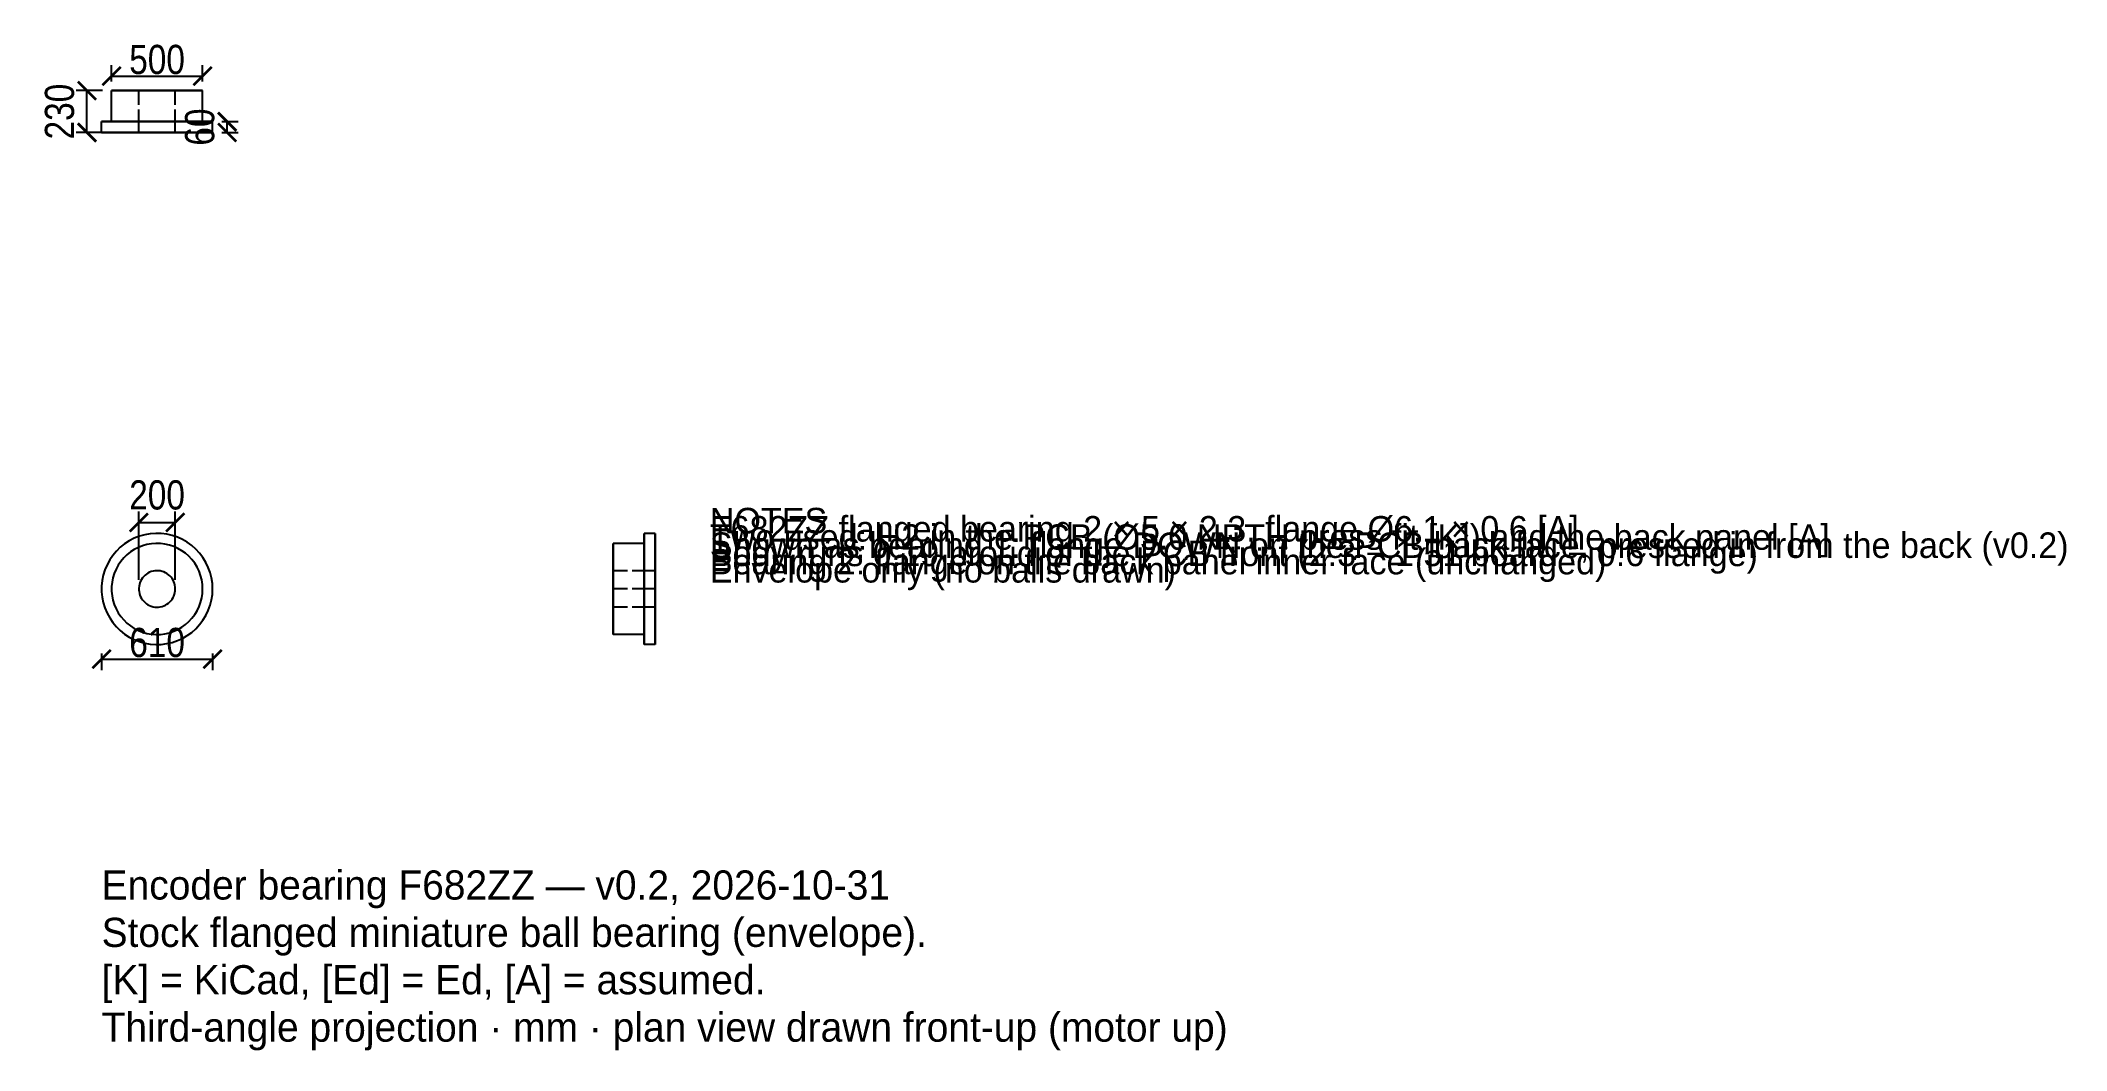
# Model space of a CAD drawing. Header units: millimetres. Extents: x -6 to 105, y -25 to 30.
import ezdxf

# ---------------------------------------------------------------- set-up
doc = ezdxf.new("R2010")
doc.units = ezdxf.units.MM
doc.linetypes.add('DASHED', pattern=[1.524, 1.27, -0.254])
for name, color, linetype in [('DIMS', 3, 'CONTINUOUS'), ('HIDDEN', 8, 'DASHED'), ('TEXT', 7, 'CONTINUOUS'), ('VISIBLE', 7, 'CONTINUOUS')]:
    doc.layers.add(name, color=color, linetype=linetype)
doc.styles.add('OpenSansCondensed-Light', font='OpenSansCondensed-Light.ttf')
doc.dimstyles.new('EZDXF', dxfattribs={"dimtxt": 0.25, "dimasz": 0.175, "dimexe": 0.375, "dimexo": 0.125, "dimgap": 0.1, "dimtad": 1, "dimlfac": 100, "dimzin": 12, "dimdsep": 46, "dimtxsty": 'OpenSansCondensed-Light', "dimblk": 'ARCHTICK', "dimcen": 2.5, "dimazin": 3, "dimtfac": 0.5, "dimtmove": 2, "dimatfit": 3})

msp = doc.modelspace()

# ---------------------------------------------------------------- texts
at = {"layer": 'TEXT'}
for s, height, p in [('NOTES', 1.4, (30.35, 3.05)), ('Two used: H2 in the PCB (Ø5.0 NPTH press fit [K]) and the back panel [A]', 1.4, (30.35, 2.15)), ('F682ZZ flanged bearing 2 × 5 × 2.3, flange Ø6.1 × 0.6 [A]', 1.4, (30.35, 2.6)), ('Shown as bearing 1: flange DOWN on the PCB back face, pressed in from the back (v0.2)', 1.4, (30.35, 1.7)), ('Body runs 0.19 proud of the PCB front (2.3 − 1.51 board − 0.6 flange)', 1.4, (30.35, 1.25)), ('Bearing 2: flange on the back panel inner face (unchanged)', 1.4, (30.35, 0.8)), ('Envelope only (no balls drawn)', 1.4, (30.35, 0.35)), ('Encoder bearing F682ZZ — v0.2, 2026-10-31', 1.6, (-3.04621, -17.04905)), ('Stock flanged miniature ball bearing (envelope).', 1.6, (-3.04621, -19.64905)), ('[K] = KiCad, [Ed] = Ed, [A] = assumed.', 1.6, (-3.04621, -22.24905)), ('Third-angle projection · mm · plan view drawn front-up (motor up)', 1.6, (-3.04621, -24.84905))]:
    msp.add_text(s, height=height, dxfattribs=at).set_placement(p)

# ---------------------------------------------------------------- blocks, each defined once
blk = doc.blocks.new('_ARCHTICK')
at = {"color": 0, "linetype": 'BYBLOCK', "const_width": 0.15}
blk.add_lwpolyline([(-0.5, -0.5), (0.5, 0.5)], dxfattribs=at)

# ---------------------------------------------------------------- dimensions: what is measured, and where the dimension line sits
at = {"layer": 'DIMS'}
for base, p1, p2 in [((-2.5, 28.14905), (-2.5, 27.34905), (2.5, 27.34905)), ((-1, 3.65), (-1, 0), (1, 0)), ((-3.05, -3.85), (-3.05, -3.05), (3.05, -3.05))]:
    msp.add_linear_dim(base=base, p1=p1, p2=p2, dimstyle='EZDXF', override={"dimtxt": 1.6, "dimasz": 1, "dimexe": 0.6, "dimexo": 0.5, "dimdec": 2}, dxfattribs=at).render()
for base, p1, p2 in [((-3.85, 25.04905), (-2.5, 25.04905), (-2.5, 27.34905)), ((3.85, 25.04905), (3.05, 25.04905), (3.05, 25.64905))]:
    msp.add_linear_dim(base=base, p1=p1, p2=p2, angle=90, dimstyle='EZDXF', override={"dimtxt": 1.6, "dimasz": 1, "dimexe": 0.6, "dimexo": 0.5, "dimdec": 2}, dxfattribs=at).render()

# ---------------------------------------------------------------- linework, layer by layer
at = {"layer": 'HIDDEN'}
for points in [[(-2.5, 27.34905), (-2.42063, 27.34905), (-2.34127, 27.34905), (-2.2619, 27.34905), (-2.18254, 27.34905), (-2.10317, 27.34905), (-2.02381, 27.34905), (-1.94444, 27.34905), (-1.86508, 27.34905), (-1.78571, 27.34905), (-1.70635, 27.34905), (-1.62698, 27.34905), (-1.54762, 27.34905), (-1.46825, 27.34905), (-1.38889, 27.34905), (-1.30952, 27.34905), (-1.23016, 27.34905), (-1.15079, 27.34905), (-1.07143, 27.34905), (-0.99206, 27.34905), (-0.9127, 27.34905), (-0.83333, 27.34905), (-0.75397, 27.34905), (-0.6746, 27.34905), (-0.59524, 27.34905), (-0.51587, 27.34905), (-0.43651, 27.34905), (-0.35714, 27.34905), (-0.27778, 27.34905), (-0.19841, 27.34905), (-0.11905, 27.34905), (-0.03968, 27.34905), (0.03968, 27.34905), (0.11905, 27.34905), (0.19841, 27.34905), (0.27778, 27.34905), (0.35714, 27.34905), (0.43651, 27.34905), (0.51587, 27.34905), (0.59524, 27.34905), (0.6746, 27.34905), (0.75397, 27.34905), (0.83333, 27.34905), (0.9127, 27.34905), (0.99206, 27.34905), (1.07143, 27.34905), (1.15079, 27.34905), (1.23016, 27.34905), (1.30952, 27.34905), (1.38889, 27.34905), (1.46825, 27.34905), (1.54762, 27.34905), (1.62698, 27.34905), (1.70635, 27.34905), (1.78571, 27.34905), (1.86508, 27.34905), (1.94444, 27.34905), (2.02381, 27.34905), (2.10317, 27.34905), (2.18254, 27.34905), (2.2619, 27.34905), (2.34127, 27.34905), (2.42063, 27.34905), (2.5, 27.34905)], [(1, 27.34905), (0.96825, 27.34905), (0.93651, 27.34905), (0.90476, 27.34905), (0.87302, 27.34905), (0.84127, 27.34905), (0.80952, 27.34905), (0.77778, 27.34905), (0.74603, 27.34905), (0.71429, 27.34905), (0.68254, 27.34905), (0.65079, 27.34905), (0.61905, 27.34905), (0.5873, 27.34905), (0.55556, 27.34905), (0.52381, 27.34905), (0.49206, 27.34905), (0.46032, 27.34905), (0.42857, 27.34905), (0.39683, 27.34905), (0.36508, 27.34905), (0.33333, 27.34905), (0.30159, 27.34905), (0.26984, 27.34905), (0.2381, 27.34905), (0.20635, 27.34905), (0.1746, 27.34905), (0.14286, 27.34905), (0.11111, 27.34905), (0.07937, 27.34905), (0.04762, 27.34905), (0.01587, 27.34905), (-0.01587, 27.34905), (-0.04762, 27.34905), (-0.07937, 27.34905), (-0.11111, 27.34905), (-0.14286, 27.34905), (-0.1746, 27.34905), (-0.20635, 27.34905), (-0.2381, 27.34905), (-0.26984, 27.34905), (-0.30159, 27.34905), (-0.33333, 27.34905), (-0.36508, 27.34905), (-0.39683, 27.34905), (-0.42857, 27.34905), (-0.46032, 27.34905), (-0.49206, 27.34905), (-0.52381, 27.34905), (-0.55556, 27.34905), (-0.5873, 27.34905), (-0.61905, 27.34905), (-0.65079, 27.34905), (-0.68254, 27.34905), (-0.71429, 27.34905), (-0.74603, 27.34905), (-0.77778, 27.34905), (-0.80952, 27.34905), (-0.84127, 27.34905), (-0.87302, 27.34905), (-0.90476, 27.34905), (-0.93651, 27.34905), (-0.96825, 27.34905), (-1, 27.34905)], [(-1, 27.34905), (-0.96825, 27.34905), (-0.93651, 27.34905), (-0.90476, 27.34905), (-0.87302, 27.34905), (-0.84127, 27.34905), (-0.80952, 27.34905), (-0.77778, 27.34905), (-0.74603, 27.34905), (-0.71429, 27.34905), (-0.68254, 27.34905), (-0.65079, 27.34905), (-0.61905, 27.34905), (-0.5873, 27.34905), (-0.55556, 27.34905), (-0.52381, 27.34905), (-0.49206, 27.34905), (-0.46032, 27.34905), (-0.42857, 27.34905), (-0.39683, 27.34905), (-0.36508, 27.34905), (-0.33333, 27.34905), (-0.30159, 27.34905), (-0.26984, 27.34905), (-0.2381, 27.34905), (-0.20635, 27.34905), (-0.1746, 27.34905), (-0.14286, 27.34905), (-0.11111, 27.34905), (-0.07937, 27.34905), (-0.04762, 27.34905), (-0.01587, 27.34905), (0.01587, 27.34905), (0.04762, 27.34905), (0.07937, 27.34905), (0.11111, 27.34905), (0.14286, 27.34905), (0.1746, 27.34905), (0.20635, 27.34905), (0.2381, 27.34905), (0.26984, 27.34905), (0.30159, 27.34905), (0.33333, 27.34905), (0.36508, 27.34905), (0.39683, 27.34905), (0.42857, 27.34905), (0.46032, 27.34905), (0.49206, 27.34905), (0.52381, 27.34905), (0.55556, 27.34905), (0.5873, 27.34905), (0.61905, 27.34905), (0.65079, 27.34905), (0.68254, 27.34905), (0.71429, 27.34905), (0.74603, 27.34905), (0.77778, 27.34905), (0.80952, 27.34905), (0.84127, 27.34905), (0.87302, 27.34905), (0.90476, 27.34905), (0.93651, 27.34905), (0.96825, 27.34905), (1, 27.34905)], [(-1, 25.04905), (-1, 27.34905)], [(1, 25.04905), (1, 27.34905)], [(-3.05, 25.64905), (-2.95317, 25.64905), (-2.85635, 25.64905), (-2.75952, 25.64905), (-2.6627, 25.64905), (-2.56587, 25.64905), (-2.46905, 25.64905), (-2.37222, 25.64905), (-2.2754, 25.64905), (-2.17857, 25.64905), (-2.08175, 25.64905), (-1.98492, 25.64905), (-1.8881, 25.64905), (-1.79127, 25.64905), (-1.69444, 25.64905), (-1.59762, 25.64905), (-1.50079, 25.64905), (-1.40397, 25.64905), (-1.30714, 25.64905), (-1.21032, 25.64905), (-1.11349, 25.64905), (-1.01667, 25.64905), (-0.91984, 25.64905), (-0.82302, 25.64905), (-0.72619, 25.64905), (-0.62937, 25.64905), (-0.53254, 25.64905), (-0.43571, 25.64905), (-0.33889, 25.64905), (-0.24206, 25.64905), (-0.14524, 25.64905), (-0.04841, 25.64905), (0.04841, 25.64905), (0.14524, 25.64905), (0.24206, 25.64905), (0.33889, 25.64905), (0.43571, 25.64905), (0.53254, 25.64905), (0.62937, 25.64905), (0.72619, 25.64905), (0.82302, 25.64905), (0.91984, 25.64905), (1.01667, 25.64905), (1.11349, 25.64905), (1.21032, 25.64905), (1.30714, 25.64905), (1.40397, 25.64905), (1.50079, 25.64905), (1.59762, 25.64905), (1.69444, 25.64905), (1.79127, 25.64905), (1.8881, 25.64905), (1.98492, 25.64905), (2.08175, 25.64905), (2.17857, 25.64905), (2.2754, 25.64905), (2.37222, 25.64905), (2.46905, 25.64905), (2.56587, 25.64905), (2.6627, 25.64905), (2.75952, 25.64905), (2.85635, 25.64905), (2.95317, 25.64905), (3.05, 25.64905)], [(2.5, 25.64905), (2.42063, 25.64905), (2.34127, 25.64905), (2.2619, 25.64905), (2.18254, 25.64905), (2.10317, 25.64905), (2.02381, 25.64905), (1.94444, 25.64905), (1.86508, 25.64905), (1.78571, 25.64905), (1.70635, 25.64905), (1.62698, 25.64905), (1.54762, 25.64905), (1.46825, 25.64905), (1.38889, 25.64905), (1.30952, 25.64905), (1.23016, 25.64905), (1.15079, 25.64905), (1.07143, 25.64905), (0.99206, 25.64905), (0.9127, 25.64905), (0.83333, 25.64905), (0.75397, 25.64905), (0.6746, 25.64905), (0.59524, 25.64905), (0.51587, 25.64905), (0.43651, 25.64905), (0.35714, 25.64905), (0.27778, 25.64905), (0.19841, 25.64905), (0.11905, 25.64905), (0.03968, 25.64905), (-0.03968, 25.64905), (-0.11905, 25.64905), (-0.19841, 25.64905), (-0.27778, 25.64905), (-0.35714, 25.64905), (-0.43651, 25.64905), (-0.51587, 25.64905), (-0.59524, 25.64905), (-0.6746, 25.64905), (-0.75397, 25.64905), (-0.83333, 25.64905), (-0.9127, 25.64905), (-0.99206, 25.64905), (-1.07143, 25.64905), (-1.15079, 25.64905), (-1.23016, 25.64905), (-1.30952, 25.64905), (-1.38889, 25.64905), (-1.46825, 25.64905), (-1.54762, 25.64905), (-1.62698, 25.64905), (-1.70635, 25.64905), (-1.78571, 25.64905), (-1.86508, 25.64905), (-1.94444, 25.64905), (-2.02381, 25.64905), (-2.10317, 25.64905), (-2.18254, 25.64905), (-2.2619, 25.64905), (-2.34127, 25.64905), (-2.42063, 25.64905), (-2.5, 25.64905)], [(-2.5, 25.64905), (-2.42063, 25.64905), (-2.34127, 25.64905), (-2.2619, 25.64905), (-2.18254, 25.64905), (-2.10317, 25.64905), (-2.02381, 25.64905), (-1.94444, 25.64905), (-1.86508, 25.64905), (-1.78571, 25.64905), (-1.70635, 25.64905), (-1.62698, 25.64905), (-1.54762, 25.64905), (-1.46825, 25.64905), (-1.38889, 25.64905), (-1.30952, 25.64905), (-1.23016, 25.64905), (-1.15079, 25.64905), (-1.07143, 25.64905), (-0.99206, 25.64905), (-0.9127, 25.64905), (-0.83333, 25.64905), (-0.75397, 25.64905), (-0.6746, 25.64905), (-0.59524, 25.64905), (-0.51587, 25.64905), (-0.43651, 25.64905), (-0.35714, 25.64905), (-0.27778, 25.64905), (-0.19841, 25.64905), (-0.11905, 25.64905), (-0.03968, 25.64905), (0.03968, 25.64905), (0.11905, 25.64905), (0.19841, 25.64905), (0.27778, 25.64905), (0.35714, 25.64905), (0.43651, 25.64905), (0.51587, 25.64905), (0.59524, 25.64905), (0.6746, 25.64905), (0.75397, 25.64905), (0.83333, 25.64905), (0.9127, 25.64905), (0.99206, 25.64905), (1.07143, 25.64905), (1.15079, 25.64905), (1.23016, 25.64905), (1.30952, 25.64905), (1.38889, 25.64905), (1.46825, 25.64905), (1.54762, 25.64905), (1.62698, 25.64905), (1.70635, 25.64905), (1.78571, 25.64905), (1.86508, 25.64905), (1.94444, 25.64905), (2.02381, 25.64905), (2.10317, 25.64905), (2.18254, 25.64905), (2.2619, 25.64905), (2.34127, 25.64905), (2.42063, 25.64905), (2.5, 25.64905)], [(-3.05, 25.04905), (-2.95317, 25.04905), (-2.85635, 25.04905), (-2.75952, 25.04905), (-2.6627, 25.04905), (-2.56587, 25.04905), (-2.46905, 25.04905), (-2.37222, 25.04905), (-2.2754, 25.04905), (-2.17857, 25.04905), (-2.08175, 25.04905), (-1.98492, 25.04905), (-1.8881, 25.04905), (-1.79127, 25.04905), (-1.69444, 25.04905), (-1.59762, 25.04905), (-1.50079, 25.04905), (-1.40397, 25.04905), (-1.30714, 25.04905), (-1.21032, 25.04905), (-1.11349, 25.04905), (-1.01667, 25.04905), (-0.91984, 25.04905), (-0.82302, 25.04905), (-0.72619, 25.04905), (-0.62937, 25.04905), (-0.53254, 25.04905), (-0.43571, 25.04905), (-0.33889, 25.04905), (-0.24206, 25.04905), (-0.14524, 25.04905), (-0.04841, 25.04905), (0.04841, 25.04905), (0.14524, 25.04905), (0.24206, 25.04905), (0.33889, 25.04905), (0.43571, 25.04905), (0.53254, 25.04905), (0.62937, 25.04905), (0.72619, 25.04905), (0.82302, 25.04905), (0.91984, 25.04905), (1.01667, 25.04905), (1.11349, 25.04905), (1.21032, 25.04905), (1.30714, 25.04905), (1.40397, 25.04905), (1.50079, 25.04905), (1.59762, 25.04905), (1.69444, 25.04905), (1.79127, 25.04905), (1.8881, 25.04905), (1.98492, 25.04905), (2.08175, 25.04905), (2.17857, 25.04905), (2.2754, 25.04905), (2.37222, 25.04905), (2.46905, 25.04905), (2.56587, 25.04905), (2.6627, 25.04905), (2.75952, 25.04905), (2.85635, 25.04905), (2.95317, 25.04905), (3.05, 25.04905)], [(1, 25.04905), (0.96825, 25.04905), (0.93651, 25.04905), (0.90476, 25.04905), (0.87302, 25.04905), (0.84127, 25.04905), (0.80952, 25.04905), (0.77778, 25.04905), (0.74603, 25.04905), (0.71429, 25.04905), (0.68254, 25.04905), (0.65079, 25.04905), (0.61905, 25.04905), (0.5873, 25.04905), (0.55556, 25.04905), (0.52381, 25.04905), (0.49206, 25.04905), (0.46032, 25.04905), (0.42857, 25.04905), (0.39683, 25.04905), (0.36508, 25.04905), (0.33333, 25.04905), (0.30159, 25.04905), (0.26984, 25.04905), (0.2381, 25.04905), (0.20635, 25.04905), (0.1746, 25.04905), (0.14286, 25.04905), (0.11111, 25.04905), (0.07937, 25.04905), (0.04762, 25.04905), (0.01587, 25.04905), (-0.01587, 25.04905), (-0.04762, 25.04905), (-0.07937, 25.04905), (-0.11111, 25.04905), (-0.14286, 25.04905), (-0.1746, 25.04905), (-0.20635, 25.04905), (-0.2381, 25.04905), (-0.26984, 25.04905), (-0.30159, 25.04905), (-0.33333, 25.04905), (-0.36508, 25.04905), (-0.39683, 25.04905), (-0.42857, 25.04905), (-0.46032, 25.04905), (-0.49206, 25.04905), (-0.52381, 25.04905), (-0.55556, 25.04905), (-0.5873, 25.04905), (-0.61905, 25.04905), (-0.65079, 25.04905), (-0.68254, 25.04905), (-0.71429, 25.04905), (-0.74603, 25.04905), (-0.77778, 25.04905), (-0.80952, 25.04905), (-0.84127, 25.04905), (-0.87302, 25.04905), (-0.90476, 25.04905), (-0.93651, 25.04905), (-0.96825, 25.04905), (-1, 25.04905)], [(-1, 25.04905), (-0.96825, 25.04905), (-0.93651, 25.04905), (-0.90476, 25.04905), (-0.87302, 25.04905), (-0.84127, 25.04905), (-0.80952, 25.04905), (-0.77778, 25.04905), (-0.74603, 25.04905), (-0.71429, 25.04905), (-0.68254, 25.04905), (-0.65079, 25.04905), (-0.61905, 25.04905), (-0.5873, 25.04905), (-0.55556, 25.04905), (-0.52381, 25.04905), (-0.49206, 25.04905), (-0.46032, 25.04905), (-0.42857, 25.04905), (-0.39683, 25.04905), (-0.36508, 25.04905), (-0.33333, 25.04905), (-0.30159, 25.04905), (-0.26984, 25.04905), (-0.2381, 25.04905), (-0.20635, 25.04905), (-0.1746, 25.04905), (-0.14286, 25.04905), (-0.11111, 25.04905), (-0.07937, 25.04905), (-0.04762, 25.04905), (-0.01587, 25.04905), (0.01587, 25.04905), (0.04762, 25.04905), (0.07937, 25.04905), (0.11111, 25.04905), (0.14286, 25.04905), (0.1746, 25.04905), (0.20635, 25.04905), (0.2381, 25.04905), (0.26984, 25.04905), (0.30159, 25.04905), (0.33333, 25.04905), (0.36508, 25.04905), (0.39683, 25.04905), (0.42857, 25.04905), (0.46032, 25.04905), (0.49206, 25.04905), (0.52381, 25.04905), (0.55556, 25.04905), (0.5873, 25.04905), (0.61905, 25.04905), (0.65079, 25.04905), (0.68254, 25.04905), (0.71429, 25.04905), (0.74603, 25.04905), (0.77778, 25.04905), (0.80952, 25.04905), (0.84127, 25.04905), (0.87302, 25.04905), (0.90476, 25.04905), (0.93651, 25.04905), (0.96825, 25.04905), (1, 25.04905)], [(3.05, 0), (3.03484, 0.30368), (2.98953, 0.60435), (2.9145, 0.899), (2.8105, 1.18473), (2.67858, 1.45867), (2.52003, 1.71813), (2.33644, 1.9605), (2.12962, 2.18339), (1.90164, 2.38459), (1.65477, 2.56208), (1.39144, 2.71411), (1.11429, 2.83916), (0.82606, 2.936), (0.52963, 3.00366), (0.22793, 3.04147), (-0.07604, 3.04905), (-0.37925, 3.02633), (-0.67869, 2.97353), (-0.97138, 2.89118), (-1.25443, 2.78009), (-1.525, 2.64138), (-1.78042, 2.47641), (-2.01814, 2.28683), (-2.23581, 2.07453), (-2.43125, 1.8416), (-2.60254, 1.59038), (-2.74796, 1.32335), (-2.86606, 1.04316), (-2.95569, 0.75261), (-3.01593, 0.45458), (-3.04621, 0.15203), (-3.04621, -0.15203), (-3.01593, -0.45458), (-2.95569, -0.75261), (-2.86606, -1.04316), (-2.74796, -1.32335), (-2.60254, -1.59038), (-2.43125, -1.8416), (-2.23581, -2.07453), (-2.01814, -2.28683), (-1.78042, -2.47641), (-1.525, -2.64138), (-1.25443, -2.78009), (-0.97138, -2.89118), (-0.67869, -2.97353), (-0.37925, -3.02633), (-0.07604, -3.04905), (0.22793, -3.04147), (0.52963, -3.00366), (0.82606, -2.936), (1.11429, -2.83916), (1.39144, -2.71411), (1.65477, -2.56208), (1.90164, -2.38459), (2.12962, -2.18339), (2.33644, -1.9605), (2.52003, -1.71813), (2.67858, -1.45867), (2.8105, -1.18473), (2.9145, -0.899), (2.98953, -0.60435), (3.03484, -0.30368), (3.05, 0)], [(2.5, 0), (2.48758, 0.24892), (2.45043, 0.49537), (2.38893, 0.73689), (2.30369, 0.97109), (2.19555, 1.19563), (2.0656, 1.4083), (1.91511, 1.60697), (1.74559, 1.78967), (1.55872, 1.95458), (1.35637, 2.10006), (1.14053, 2.22468), (0.91335, 2.32718), (0.6771, 2.40656), (0.43412, 2.46202), (0.18683, 2.49301), (-0.06233, 2.49922), (-0.31086, 2.4806), (-0.5563, 2.43732), (-0.79622, 2.36982), (-1.02822, 2.27876), (-1.25, 2.16506), (-1.45936, 2.02985), (-1.65421, 1.87445), (-1.83263, 1.70043), (-1.99283, 1.50951), (-2.13323, 1.30359), (-2.25242, 1.08471), (-2.34923, 0.85505), (-2.42269, 0.61689), (-2.47208, 0.37261), (-2.49689, 0.12461), (-2.49689, -0.12461), (-2.47208, -0.37261), (-2.42269, -0.61689), (-2.34923, -0.85505), (-2.25242, -1.08471), (-2.13323, -1.30359), (-1.99283, -1.50951), (-1.83263, -1.70043), (-1.65421, -1.87445), (-1.45936, -2.02985), (-1.25, -2.16506), (-1.02822, -2.27876), (-0.79622, -2.36982), (-0.5563, -2.43732), (-0.31086, -2.4806), (-0.06233, -2.49922), (0.18683, -2.49301), (0.43412, -2.46202), (0.6771, -2.40656), (0.91335, -2.32718), (1.14053, -2.22468), (1.35637, -2.10006), (1.55872, -1.95458), (1.74559, -1.78967), (1.91511, -1.60697), (2.0656, -1.4083), (2.19555, -1.19563), (2.30369, -0.97109), (2.38893, -0.73689), (2.45043, -0.49537), (2.48758, -0.24892), (2.5, 0)], [(25.05, 2.5), (25.05, 2.42063), (25.05, 2.34127), (25.05, 2.2619), (25.05, 2.18254), (25.05, 2.10317), (25.05, 2.02381), (25.05, 1.94444), (25.05, 1.86508), (25.05, 1.78571), (25.05, 1.70635), (25.05, 1.62698), (25.05, 1.54762), (25.05, 1.46825), (25.05, 1.38889), (25.05, 1.30952), (25.05, 1.23016), (25.05, 1.15079), (25.05, 1.07143), (25.05, 0.99206), (25.05, 0.9127), (25.05, 0.83333), (25.05, 0.75397), (25.05, 0.6746), (25.05, 0.59524), (25.05, 0.51587), (25.05, 0.43651), (25.05, 0.35714), (25.05, 0.27778), (25.05, 0.19841), (25.05, 0.11905), (25.05, 0.03968), (25.05, -0.03968), (25.05, -0.11905), (25.05, -0.19841), (25.05, -0.27778), (25.05, -0.35714), (25.05, -0.43651), (25.05, -0.51587), (25.05, -0.59524), (25.05, -0.6746), (25.05, -0.75397), (25.05, -0.83333), (25.05, -0.9127), (25.05, -0.99206), (25.05, -1.07143), (25.05, -1.15079), (25.05, -1.23016), (25.05, -1.30952), (25.05, -1.38889), (25.05, -1.46825), (25.05, -1.54762), (25.05, -1.62698), (25.05, -1.70635), (25.05, -1.78571), (25.05, -1.86508), (25.05, -1.94444), (25.05, -2.02381), (25.05, -2.10317), (25.05, -2.18254), (25.05, -2.2619), (25.05, -2.34127), (25.05, -2.42063), (25.05, -2.5)], [(26.75, 3.05), (26.75, 2.95317), (26.75, 2.85635), (26.75, 2.75952), (26.75, 2.6627), (26.75, 2.56587), (26.75, 2.46905), (26.75, 2.37222), (26.75, 2.2754), (26.75, 2.17857), (26.75, 2.08175), (26.75, 1.98492), (26.75, 1.8881), (26.75, 1.79127), (26.75, 1.69444), (26.75, 1.59762), (26.75, 1.50079), (26.75, 1.40397), (26.75, 1.30714), (26.75, 1.21032), (26.75, 1.11349), (26.75, 1.01667), (26.75, 0.91984), (26.75, 0.82302), (26.75, 0.72619), (26.75, 0.62937), (26.75, 0.53254), (26.75, 0.43571), (26.75, 0.33889), (26.75, 0.24206), (26.75, 0.14524), (26.75, 0.04841), (26.75, -0.04841), (26.75, -0.14524), (26.75, -0.24206), (26.75, -0.33889), (26.75, -0.43571), (26.75, -0.53254), (26.75, -0.62937), (26.75, -0.72619), (26.75, -0.82302), (26.75, -0.91984), (26.75, -1.01667), (26.75, -1.11349), (26.75, -1.21032), (26.75, -1.30714), (26.75, -1.40397), (26.75, -1.50079), (26.75, -1.59762), (26.75, -1.69444), (26.75, -1.79127), (26.75, -1.8881), (26.75, -1.98492), (26.75, -2.08175), (26.75, -2.17857), (26.75, -2.2754), (26.75, -2.37222), (26.75, -2.46905), (26.75, -2.56587), (26.75, -2.6627), (26.75, -2.75952), (26.75, -2.85635), (26.75, -2.95317), (26.75, -3.05)], [(26.75, 0), (26.75, 0.03968), (26.75, 0.07937), (26.75, 0.11905), (26.75, 0.15873), (26.75, 0.19841), (26.75, 0.2381), (26.75, 0.27778), (26.75, 0.31746), (26.75, 0.35714), (26.75, 0.39683), (26.75, 0.43651), (26.75, 0.47619), (26.75, 0.51587), (26.75, 0.55556), (26.75, 0.59524), (26.75, 0.63492), (26.75, 0.6746), (26.75, 0.71429), (26.75, 0.75397), (26.75, 0.79365), (26.75, 0.83333), (26.75, 0.87302), (26.75, 0.9127), (26.75, 0.95238), (26.75, 0.99206), (26.75, 1.03175), (26.75, 1.07143), (26.75, 1.11111), (26.75, 1.15079), (26.75, 1.19048), (26.75, 1.23016), (26.75, 1.26984), (26.75, 1.30952), (26.75, 1.34921), (26.75, 1.38889), (26.75, 1.42857), (26.75, 1.46825), (26.75, 1.50794), (26.75, 1.54762), (26.75, 1.5873), (26.75, 1.62698), (26.75, 1.66667), (26.75, 1.70635), (26.75, 1.74603), (26.75, 1.78571), (26.75, 1.8254), (26.75, 1.86508), (26.75, 1.90476), (26.75, 1.94444), (26.75, 1.98413), (26.75, 2.02381), (26.75, 2.06349), (26.75, 2.10317), (26.75, 2.14286), (26.75, 2.18254), (26.75, 2.22222), (26.75, 2.2619), (26.75, 2.30159), (26.75, 2.34127), (26.75, 2.38095), (26.75, 2.42063), (26.75, 2.46032), (26.75, 2.5)], [(26.75, 2.5), (26.75, 2.42063), (26.75, 2.34127), (26.75, 2.2619), (26.75, 2.18254), (26.75, 2.10317), (26.75, 2.02381), (26.75, 1.94444), (26.75, 1.86508), (26.75, 1.78571), (26.75, 1.70635), (26.75, 1.62698), (26.75, 1.54762), (26.75, 1.46825), (26.75, 1.38889), (26.75, 1.30952), (26.75, 1.23016), (26.75, 1.15079), (26.75, 1.07143), (26.75, 0.99206), (26.75, 0.9127), (26.75, 0.83333), (26.75, 0.75397), (26.75, 0.6746), (26.75, 0.59524), (26.75, 0.51587), (26.75, 0.43651), (26.75, 0.35714), (26.75, 0.27778), (26.75, 0.19841), (26.75, 0.11905), (26.75, 0.03968), (26.75, -0.03968), (26.75, -0.11905), (26.75, -0.19841), (26.75, -0.27778), (26.75, -0.35714), (26.75, -0.43651), (26.75, -0.51587), (26.75, -0.59524), (26.75, -0.6746), (26.75, -0.75397), (26.75, -0.83333), (26.75, -0.9127), (26.75, -0.99206), (26.75, -1.07143), (26.75, -1.15079), (26.75, -1.23016), (26.75, -1.30952), (26.75, -1.38889), (26.75, -1.46825), (26.75, -1.54762), (26.75, -1.62698), (26.75, -1.70635), (26.75, -1.78571), (26.75, -1.86508), (26.75, -1.94444), (26.75, -2.02381), (26.75, -2.10317), (26.75, -2.18254), (26.75, -2.2619), (26.75, -2.34127), (26.75, -2.42063), (26.75, -2.5)], [(27.35, 3.05), (27.35, 2.95317), (27.35, 2.85635), (27.35, 2.75952), (27.35, 2.6627), (27.35, 2.56587), (27.35, 2.46905), (27.35, 2.37222), (27.35, 2.2754), (27.35, 2.17857), (27.35, 2.08175), (27.35, 1.98492), (27.35, 1.8881), (27.35, 1.79127), (27.35, 1.69444), (27.35, 1.59762), (27.35, 1.50079), (27.35, 1.40397), (27.35, 1.30714), (27.35, 1.21032), (27.35, 1.11349), (27.35, 1.01667), (27.35, 0.91984), (27.35, 0.82302), (27.35, 0.72619), (27.35, 0.62937), (27.35, 0.53254), (27.35, 0.43571), (27.35, 0.33889), (27.35, 0.24206), (27.35, 0.14524), (27.35, 0.04841), (27.35, -0.04841), (27.35, -0.14524), (27.35, -0.24206), (27.35, -0.33889), (27.35, -0.43571), (27.35, -0.53254), (27.35, -0.62937), (27.35, -0.72619), (27.35, -0.82302), (27.35, -0.91984), (27.35, -1.01667), (27.35, -1.11349), (27.35, -1.21032), (27.35, -1.30714), (27.35, -1.40397), (27.35, -1.50079), (27.35, -1.59762), (27.35, -1.69444), (27.35, -1.79127), (27.35, -1.8881), (27.35, -1.98492), (27.35, -2.08175), (27.35, -2.17857), (27.35, -2.2754), (27.35, -2.37222), (27.35, -2.46905), (27.35, -2.56587), (27.35, -2.6627), (27.35, -2.75952), (27.35, -2.85635), (27.35, -2.95317), (27.35, -3.05)], [(1, 0), (0.99503, 0.09957), (0.98017, 0.19815), (0.95557, 0.29476), (0.92148, 0.38843), (0.87822, 0.47825), (0.82624, 0.56332), (0.76604, 0.64279), (0.69824, 0.71587), (0.62349, 0.78183), (0.54255, 0.84003), (0.45621, 0.88987), (0.36534, 0.93087), (0.27084, 0.96262), (0.17365, 0.98481), (0.07473, 0.9972), (-0.02493, 0.99969), (-0.12434, 0.99224), (-0.22252, 0.97493), (-0.31849, 0.94793), (-0.41129, 0.91151), (-0.5, 0.86603), (-0.58374, 0.81194), (-0.66169, 0.74978), (-0.73305, 0.68017), (-0.79713, 0.6038), (-0.85329, 0.52144), (-0.90097, 0.43388), (-0.93969, 0.34202), (-0.96908, 0.24676), (-0.98883, 0.14904), (-0.99876, 0.04985), (-0.99876, -0.04985), (-0.98883, -0.14904), (-0.96908, -0.24676), (-0.93969, -0.34202), (-0.90097, -0.43388), (-0.85329, -0.52144), (-0.79713, -0.6038), (-0.73305, -0.68017), (-0.66169, -0.74978), (-0.58374, -0.81194), (-0.5, -0.86603), (-0.41129, -0.91151), (-0.31849, -0.94793), (-0.22252, -0.97493), (-0.12434, -0.99224), (-0.02493, -0.99969), (0.07473, -0.9972), (0.17365, -0.98481), (0.27084, -0.96262), (0.36534, -0.93087), (0.45621, -0.88987), (0.54255, -0.84003), (0.62349, -0.78183), (0.69824, -0.71587), (0.76604, -0.64279), (0.82624, -0.56332), (0.87822, -0.47825), (0.92148, -0.38843), (0.95557, -0.29476), (0.98017, -0.19815), (0.99503, -0.09957), (1, 0)], [(25.05, 0), (25.05, 0.01587), (25.05, 0.03175), (25.05, 0.04762), (25.05, 0.06349), (25.05, 0.07937), (25.05, 0.09524), (25.05, 0.11111), (25.05, 0.12698), (25.05, 0.14286), (25.05, 0.15873), (25.05, 0.1746), (25.05, 0.19048), (25.05, 0.20635), (25.05, 0.22222), (25.05, 0.2381), (25.05, 0.25397), (25.05, 0.26984), (25.05, 0.28571), (25.05, 0.30159), (25.05, 0.31746), (25.05, 0.33333), (25.05, 0.34921), (25.05, 0.36508), (25.05, 0.38095), (25.05, 0.39683), (25.05, 0.4127), (25.05, 0.42857), (25.05, 0.44444), (25.05, 0.46032), (25.05, 0.47619), (25.05, 0.49206), (25.05, 0.50794), (25.05, 0.52381), (25.05, 0.53968), (25.05, 0.55556), (25.05, 0.57143), (25.05, 0.5873), (25.05, 0.60317), (25.05, 0.61905), (25.05, 0.63492), (25.05, 0.65079), (25.05, 0.66667), (25.05, 0.68254), (25.05, 0.69841), (25.05, 0.71429), (25.05, 0.73016), (25.05, 0.74603), (25.05, 0.7619), (25.05, 0.77778), (25.05, 0.79365), (25.05, 0.80952), (25.05, 0.8254), (25.05, 0.84127), (25.05, 0.85714), (25.05, 0.87302), (25.05, 0.88889), (25.05, 0.90476), (25.05, 0.92063), (25.05, 0.93651), (25.05, 0.95238), (25.05, 0.96825), (25.05, 0.98413), (25.05, 1)], [(25.05, 1), (25.05, 0.96825), (25.05, 0.93651), (25.05, 0.90476), (25.05, 0.87302), (25.05, 0.84127), (25.05, 0.80952), (25.05, 0.77778), (25.05, 0.74603), (25.05, 0.71429), (25.05, 0.68254), (25.05, 0.65079), (25.05, 0.61905), (25.05, 0.5873), (25.05, 0.55556), (25.05, 0.52381), (25.05, 0.49206), (25.05, 0.46032), (25.05, 0.42857), (25.05, 0.39683), (25.05, 0.36508), (25.05, 0.33333), (25.05, 0.30159), (25.05, 0.26984), (25.05, 0.2381), (25.05, 0.20635), (25.05, 0.1746), (25.05, 0.14286), (25.05, 0.11111), (25.05, 0.07937), (25.05, 0.04762), (25.05, 0.01587), (25.05, -0.01587), (25.05, -0.04762), (25.05, -0.07937), (25.05, -0.11111), (25.05, -0.14286), (25.05, -0.1746), (25.05, -0.20635), (25.05, -0.2381), (25.05, -0.26984), (25.05, -0.30159), (25.05, -0.33333), (25.05, -0.36508), (25.05, -0.39683), (25.05, -0.42857), (25.05, -0.46032), (25.05, -0.49206), (25.05, -0.52381), (25.05, -0.55556), (25.05, -0.5873), (25.05, -0.61905), (25.05, -0.65079), (25.05, -0.68254), (25.05, -0.71429), (25.05, -0.74603), (25.05, -0.77778), (25.05, -0.80952), (25.05, -0.84127), (25.05, -0.87302), (25.05, -0.90476), (25.05, -0.93651), (25.05, -0.96825), (25.05, -1)], [(27.35, 1), (25.05, 1)], [(27.35, 0), (27.35, 0.01587), (27.35, 0.03175), (27.35, 0.04762), (27.35, 0.06349), (27.35, 0.07937), (27.35, 0.09524), (27.35, 0.11111), (27.35, 0.12698), (27.35, 0.14286), (27.35, 0.15873), (27.35, 0.1746), (27.35, 0.19048), (27.35, 0.20635), (27.35, 0.22222), (27.35, 0.2381), (27.35, 0.25397), (27.35, 0.26984), (27.35, 0.28571), (27.35, 0.30159), (27.35, 0.31746), (27.35, 0.33333), (27.35, 0.34921), (27.35, 0.36508), (27.35, 0.38095), (27.35, 0.39683), (27.35, 0.4127), (27.35, 0.42857), (27.35, 0.44444), (27.35, 0.46032), (27.35, 0.47619), (27.35, 0.49206), (27.35, 0.50794), (27.35, 0.52381), (27.35, 0.53968), (27.35, 0.55556), (27.35, 0.57143), (27.35, 0.5873), (27.35, 0.60317), (27.35, 0.61905), (27.35, 0.63492), (27.35, 0.65079), (27.35, 0.66667), (27.35, 0.68254), (27.35, 0.69841), (27.35, 0.71429), (27.35, 0.73016), (27.35, 0.74603), (27.35, 0.7619), (27.35, 0.77778), (27.35, 0.79365), (27.35, 0.80952), (27.35, 0.8254), (27.35, 0.84127), (27.35, 0.85714), (27.35, 0.87302), (27.35, 0.88889), (27.35, 0.90476), (27.35, 0.92063), (27.35, 0.93651), (27.35, 0.95238), (27.35, 0.96825), (27.35, 0.98413), (27.35, 1)], [(27.35, 1), (27.35, 0.96825), (27.35, 0.93651), (27.35, 0.90476), (27.35, 0.87302), (27.35, 0.84127), (27.35, 0.80952), (27.35, 0.77778), (27.35, 0.74603), (27.35, 0.71429), (27.35, 0.68254), (27.35, 0.65079), (27.35, 0.61905), (27.35, 0.5873), (27.35, 0.55556), (27.35, 0.52381), (27.35, 0.49206), (27.35, 0.46032), (27.35, 0.42857), (27.35, 0.39683), (27.35, 0.36508), (27.35, 0.33333), (27.35, 0.30159), (27.35, 0.26984), (27.35, 0.2381), (27.35, 0.20635), (27.35, 0.1746), (27.35, 0.14286), (27.35, 0.11111), (27.35, 0.07937), (27.35, 0.04762), (27.35, 0.01587), (27.35, -0.01587), (27.35, -0.04762), (27.35, -0.07937), (27.35, -0.11111), (27.35, -0.14286), (27.35, -0.1746), (27.35, -0.20635), (27.35, -0.2381), (27.35, -0.26984), (27.35, -0.30159), (27.35, -0.33333), (27.35, -0.36508), (27.35, -0.39683), (27.35, -0.42857), (27.35, -0.46032), (27.35, -0.49206), (27.35, -0.52381), (27.35, -0.55556), (27.35, -0.5873), (27.35, -0.61905), (27.35, -0.65079), (27.35, -0.68254), (27.35, -0.71429), (27.35, -0.74603), (27.35, -0.77778), (27.35, -0.80952), (27.35, -0.84127), (27.35, -0.87302), (27.35, -0.90476), (27.35, -0.93651), (27.35, -0.96825), (27.35, -1)], [(25.05, -1), (25.05, -0.98413), (25.05, -0.96825), (25.05, -0.95238), (25.05, -0.93651), (25.05, -0.92063), (25.05, -0.90476), (25.05, -0.88889), (25.05, -0.87302), (25.05, -0.85714), (25.05, -0.84127), (25.05, -0.8254), (25.05, -0.80952), (25.05, -0.79365), (25.05, -0.77778), (25.05, -0.7619), (25.05, -0.74603), (25.05, -0.73016), (25.05, -0.71429), (25.05, -0.69841), (25.05, -0.68254), (25.05, -0.66667), (25.05, -0.65079), (25.05, -0.63492), (25.05, -0.61905), (25.05, -0.60317), (25.05, -0.5873), (25.05, -0.57143), (25.05, -0.55556), (25.05, -0.53968), (25.05, -0.52381), (25.05, -0.50794), (25.05, -0.49206), (25.05, -0.47619), (25.05, -0.46032), (25.05, -0.44444), (25.05, -0.42857), (25.05, -0.4127), (25.05, -0.39683), (25.05, -0.38095), (25.05, -0.36508), (25.05, -0.34921), (25.05, -0.33333), (25.05, -0.31746), (25.05, -0.30159), (25.05, -0.28571), (25.05, -0.26984), (25.05, -0.25397), (25.05, -0.2381), (25.05, -0.22222), (25.05, -0.20635), (25.05, -0.19048), (25.05, -0.1746), (25.05, -0.15873), (25.05, -0.14286), (25.05, -0.12698), (25.05, -0.11111), (25.05, -0.09524), (25.05, -0.07937), (25.05, -0.06349), (25.05, -0.04762), (25.05, -0.03175), (25.05, -0.01587), (25.05, 0)], [(27.35, 0), (25.05, 0)], [(27.35, -1), (25.05, -1)], [(26.75, -2.5), (26.75, -2.46032), (26.75, -2.42063), (26.75, -2.38095), (26.75, -2.34127), (26.75, -2.30159), (26.75, -2.2619), (26.75, -2.22222), (26.75, -2.18254), (26.75, -2.14286), (26.75, -2.10317), (26.75, -2.06349), (26.75, -2.02381), (26.75, -1.98413), (26.75, -1.94444), (26.75, -1.90476), (26.75, -1.86508), (26.75, -1.8254), (26.75, -1.78571), (26.75, -1.74603), (26.75, -1.70635), (26.75, -1.66667), (26.75, -1.62698), (26.75, -1.5873), (26.75, -1.54762), (26.75, -1.50794), (26.75, -1.46825), (26.75, -1.42857), (26.75, -1.38889), (26.75, -1.34921), (26.75, -1.30952), (26.75, -1.26984), (26.75, -1.23016), (26.75, -1.19048), (26.75, -1.15079), (26.75, -1.11111), (26.75, -1.07143), (26.75, -1.03175), (26.75, -0.99206), (26.75, -0.95238), (26.75, -0.9127), (26.75, -0.87302), (26.75, -0.83333), (26.75, -0.79365), (26.75, -0.75397), (26.75, -0.71429), (26.75, -0.6746), (26.75, -0.63492), (26.75, -0.59524), (26.75, -0.55556), (26.75, -0.51587), (26.75, -0.47619), (26.75, -0.43651), (26.75, -0.39683), (26.75, -0.35714), (26.75, -0.31746), (26.75, -0.27778), (26.75, -0.2381), (26.75, -0.19841), (26.75, -0.15873), (26.75, -0.11905), (26.75, -0.07937), (26.75, -0.03968), (26.75, 0)], [(27.35, -1), (27.35, -0.98413), (27.35, -0.96825), (27.35, -0.95238), (27.35, -0.93651), (27.35, -0.92063), (27.35, -0.90476), (27.35, -0.88889), (27.35, -0.87302), (27.35, -0.85714), (27.35, -0.84127), (27.35, -0.8254), (27.35, -0.80952), (27.35, -0.79365), (27.35, -0.77778), (27.35, -0.7619), (27.35, -0.74603), (27.35, -0.73016), (27.35, -0.71429), (27.35, -0.69841), (27.35, -0.68254), (27.35, -0.66667), (27.35, -0.65079), (27.35, -0.63492), (27.35, -0.61905), (27.35, -0.60317), (27.35, -0.5873), (27.35, -0.57143), (27.35, -0.55556), (27.35, -0.53968), (27.35, -0.52381), (27.35, -0.50794), (27.35, -0.49206), (27.35, -0.47619), (27.35, -0.46032), (27.35, -0.44444), (27.35, -0.42857), (27.35, -0.4127), (27.35, -0.39683), (27.35, -0.38095), (27.35, -0.36508), (27.35, -0.34921), (27.35, -0.33333), (27.35, -0.31746), (27.35, -0.30159), (27.35, -0.28571), (27.35, -0.26984), (27.35, -0.25397), (27.35, -0.2381), (27.35, -0.22222), (27.35, -0.20635), (27.35, -0.19048), (27.35, -0.1746), (27.35, -0.15873), (27.35, -0.14286), (27.35, -0.12698), (27.35, -0.11111), (27.35, -0.09524), (27.35, -0.07937), (27.35, -0.06349), (27.35, -0.04762), (27.35, -0.03175), (27.35, -0.01587), (27.35, 0)]]:
    msp.add_lwpolyline(points, dxfattribs=at)
at = {"layer": 'VISIBLE'}
for points in [[(2.5, 27.34905), (2.42063, 27.34905), (2.34127, 27.34905), (2.2619, 27.34905), (2.18254, 27.34905), (2.10317, 27.34905), (2.02381, 27.34905), (1.94444, 27.34905), (1.86508, 27.34905), (1.78571, 27.34905), (1.70635, 27.34905), (1.62698, 27.34905), (1.54762, 27.34905), (1.46825, 27.34905), (1.38889, 27.34905), (1.30952, 27.34905), (1.23016, 27.34905), (1.15079, 27.34905), (1.07143, 27.34905), (0.99206, 27.34905), (0.9127, 27.34905), (0.83333, 27.34905), (0.75397, 27.34905), (0.6746, 27.34905), (0.59524, 27.34905), (0.51587, 27.34905), (0.43651, 27.34905), (0.35714, 27.34905), (0.27778, 27.34905), (0.19841, 27.34905), (0.11905, 27.34905), (0.03968, 27.34905), (-0.03968, 27.34905), (-0.11905, 27.34905), (-0.19841, 27.34905), (-0.27778, 27.34905), (-0.35714, 27.34905), (-0.43651, 27.34905), (-0.51587, 27.34905), (-0.59524, 27.34905), (-0.6746, 27.34905), (-0.75397, 27.34905), (-0.83333, 27.34905), (-0.9127, 27.34905), (-0.99206, 27.34905), (-1.07143, 27.34905), (-1.15079, 27.34905), (-1.23016, 27.34905), (-1.30952, 27.34905), (-1.38889, 27.34905), (-1.46825, 27.34905), (-1.54762, 27.34905), (-1.62698, 27.34905), (-1.70635, 27.34905), (-1.78571, 27.34905), (-1.86508, 27.34905), (-1.94444, 27.34905), (-2.02381, 27.34905), (-2.10317, 27.34905), (-2.18254, 27.34905), (-2.2619, 27.34905), (-2.34127, 27.34905), (-2.42063, 27.34905), (-2.5, 27.34905)], [(-2.5, 25.64905), (-2.5, 27.34905)], [(2.5, 25.64905), (2.5, 27.34905)], [(3.05, 25.64905), (2.95317, 25.64905), (2.85635, 25.64905), (2.75952, 25.64905), (2.6627, 25.64905), (2.56587, 25.64905), (2.46905, 25.64905), (2.37222, 25.64905), (2.2754, 25.64905), (2.17857, 25.64905), (2.08175, 25.64905), (1.98492, 25.64905), (1.8881, 25.64905), (1.79127, 25.64905), (1.69444, 25.64905), (1.59762, 25.64905), (1.50079, 25.64905), (1.40397, 25.64905), (1.30714, 25.64905), (1.21032, 25.64905), (1.11349, 25.64905), (1.01667, 25.64905), (0.91984, 25.64905), (0.82302, 25.64905), (0.72619, 25.64905), (0.62937, 25.64905), (0.53254, 25.64905), (0.43571, 25.64905), (0.33889, 25.64905), (0.24206, 25.64905), (0.14524, 25.64905), (0.04841, 25.64905), (-0.04841, 25.64905), (-0.14524, 25.64905), (-0.24206, 25.64905), (-0.33889, 25.64905), (-0.43571, 25.64905), (-0.53254, 25.64905), (-0.62937, 25.64905), (-0.72619, 25.64905), (-0.82302, 25.64905), (-0.91984, 25.64905), (-1.01667, 25.64905), (-1.11349, 25.64905), (-1.21032, 25.64905), (-1.30714, 25.64905), (-1.40397, 25.64905), (-1.50079, 25.64905), (-1.59762, 25.64905), (-1.69444, 25.64905), (-1.79127, 25.64905), (-1.8881, 25.64905), (-1.98492, 25.64905), (-2.08175, 25.64905), (-2.17857, 25.64905), (-2.2754, 25.64905), (-2.37222, 25.64905), (-2.46905, 25.64905), (-2.56587, 25.64905), (-2.6627, 25.64905), (-2.75952, 25.64905), (-2.85635, 25.64905), (-2.95317, 25.64905), (-3.05, 25.64905)], [(-3.05, 25.04905), (-3.05, 25.64905)], [(3.05, 25.04905), (3.05, 25.64905)], [(3.05, 25.04905), (2.95317, 25.04905), (2.85635, 25.04905), (2.75952, 25.04905), (2.6627, 25.04905), (2.56587, 25.04905), (2.46905, 25.04905), (2.37222, 25.04905), (2.2754, 25.04905), (2.17857, 25.04905), (2.08175, 25.04905), (1.98492, 25.04905), (1.8881, 25.04905), (1.79127, 25.04905), (1.69444, 25.04905), (1.59762, 25.04905), (1.50079, 25.04905), (1.40397, 25.04905), (1.30714, 25.04905), (1.21032, 25.04905), (1.11349, 25.04905), (1.01667, 25.04905), (0.91984, 25.04905), (0.82302, 25.04905), (0.72619, 25.04905), (0.62937, 25.04905), (0.53254, 25.04905), (0.43571, 25.04905), (0.33889, 25.04905), (0.24206, 25.04905), (0.14524, 25.04905), (0.04841, 25.04905), (-0.04841, 25.04905), (-0.14524, 25.04905), (-0.24206, 25.04905), (-0.33889, 25.04905), (-0.43571, 25.04905), (-0.53254, 25.04905), (-0.62937, 25.04905), (-0.72619, 25.04905), (-0.82302, 25.04905), (-0.91984, 25.04905), (-1.01667, 25.04905), (-1.11349, 25.04905), (-1.21032, 25.04905), (-1.30714, 25.04905), (-1.40397, 25.04905), (-1.50079, 25.04905), (-1.59762, 25.04905), (-1.69444, 25.04905), (-1.79127, 25.04905), (-1.8881, 25.04905), (-1.98492, 25.04905), (-2.08175, 25.04905), (-2.17857, 25.04905), (-2.2754, 25.04905), (-2.37222, 25.04905), (-2.46905, 25.04905), (-2.56587, 25.04905), (-2.6627, 25.04905), (-2.75952, 25.04905), (-2.85635, 25.04905), (-2.95317, 25.04905), (-3.05, 25.04905)], [(3.05, 0), (3.03484, 0.30368), (2.98953, 0.60435), (2.9145, 0.899), (2.8105, 1.18473), (2.67858, 1.45867), (2.52003, 1.71813), (2.33644, 1.9605), (2.12962, 2.18339), (1.90164, 2.38459), (1.65477, 2.56208), (1.39144, 2.71411), (1.11429, 2.83916), (0.82606, 2.936), (0.52963, 3.00366), (0.22793, 3.04147), (-0.07604, 3.04905), (-0.37925, 3.02633), (-0.67869, 2.97353), (-0.97138, 2.89118), (-1.25443, 2.78009), (-1.525, 2.64138), (-1.78042, 2.47641), (-2.01814, 2.28683), (-2.23581, 2.07453), (-2.43125, 1.8416), (-2.60254, 1.59038), (-2.74796, 1.32335), (-2.86606, 1.04316), (-2.95569, 0.75261), (-3.01593, 0.45458), (-3.04621, 0.15203), (-3.04621, -0.15203), (-3.01593, -0.45458), (-2.95569, -0.75261), (-2.86606, -1.04316), (-2.74796, -1.32335), (-2.60254, -1.59038), (-2.43125, -1.8416), (-2.23581, -2.07453), (-2.01814, -2.28683), (-1.78042, -2.47641), (-1.525, -2.64138), (-1.25443, -2.78009), (-0.97138, -2.89118), (-0.67869, -2.97353), (-0.37925, -3.02633), (-0.07604, -3.04905), (0.22793, -3.04147), (0.52963, -3.00366), (0.82606, -2.936), (1.11429, -2.83916), (1.39144, -2.71411), (1.65477, -2.56208), (1.90164, -2.38459), (2.12962, -2.18339), (2.33644, -1.9605), (2.52003, -1.71813), (2.67858, -1.45867), (2.8105, -1.18473), (2.9145, -0.899), (2.98953, -0.60435), (3.03484, -0.30368), (3.05, 0)], [(2.5, 0), (2.48758, 0.24892), (2.45043, 0.49537), (2.38893, 0.73689), (2.30369, 0.97109), (2.19555, 1.19563), (2.0656, 1.4083), (1.91511, 1.60697), (1.74559, 1.78967), (1.55872, 1.95458), (1.35637, 2.10006), (1.14053, 2.22468), (0.91335, 2.32718), (0.6771, 2.40656), (0.43412, 2.46202), (0.18683, 2.49301), (-0.06233, 2.49922), (-0.31086, 2.4806), (-0.5563, 2.43732), (-0.79622, 2.36982), (-1.02822, 2.27876), (-1.25, 2.16506), (-1.45936, 2.02985), (-1.65421, 1.87445), (-1.83263, 1.70043), (-1.99283, 1.50951), (-2.13323, 1.30359), (-2.25242, 1.08471), (-2.34923, 0.85505), (-2.42269, 0.61689), (-2.47208, 0.37261), (-2.49689, 0.12461), (-2.49689, -0.12461), (-2.47208, -0.37261), (-2.42269, -0.61689), (-2.34923, -0.85505), (-2.25242, -1.08471), (-2.13323, -1.30359), (-1.99283, -1.50951), (-1.83263, -1.70043), (-1.65421, -1.87445), (-1.45936, -2.02985), (-1.25, -2.16506), (-1.02822, -2.27876), (-0.79622, -2.36982), (-0.5563, -2.43732), (-0.31086, -2.4806), (-0.06233, -2.49922), (0.18683, -2.49301), (0.43412, -2.46202), (0.6771, -2.40656), (0.91335, -2.32718), (1.14053, -2.22468), (1.35637, -2.10006), (1.55872, -1.95458), (1.74559, -1.78967), (1.91511, -1.60697), (2.0656, -1.4083), (2.19555, -1.19563), (2.30369, -0.97109), (2.38893, -0.73689), (2.45043, -0.49537), (2.48758, -0.24892), (2.5, 0)], [(25.05, 0), (25.05, 0.03968), (25.05, 0.07937), (25.05, 0.11905), (25.05, 0.15873), (25.05, 0.19841), (25.05, 0.2381), (25.05, 0.27778), (25.05, 0.31746), (25.05, 0.35714), (25.05, 0.39683), (25.05, 0.43651), (25.05, 0.47619), (25.05, 0.51587), (25.05, 0.55556), (25.05, 0.59524), (25.05, 0.63492), (25.05, 0.6746), (25.05, 0.71429), (25.05, 0.75397), (25.05, 0.79365), (25.05, 0.83333), (25.05, 0.87302), (25.05, 0.9127), (25.05, 0.95238), (25.05, 0.99206), (25.05, 1.03175), (25.05, 1.07143), (25.05, 1.11111), (25.05, 1.15079), (25.05, 1.19048), (25.05, 1.23016), (25.05, 1.26984), (25.05, 1.30952), (25.05, 1.34921), (25.05, 1.38889), (25.05, 1.42857), (25.05, 1.46825), (25.05, 1.50794), (25.05, 1.54762), (25.05, 1.5873), (25.05, 1.62698), (25.05, 1.66667), (25.05, 1.70635), (25.05, 1.74603), (25.05, 1.78571), (25.05, 1.8254), (25.05, 1.86508), (25.05, 1.90476), (25.05, 1.94444), (25.05, 1.98413), (25.05, 2.02381), (25.05, 2.06349), (25.05, 2.10317), (25.05, 2.14286), (25.05, 2.18254), (25.05, 2.22222), (25.05, 2.2619), (25.05, 2.30159), (25.05, 2.34127), (25.05, 2.38095), (25.05, 2.42063), (25.05, 2.46032), (25.05, 2.5)], [(26.75, 2.5), (25.05, 2.5)], [(26.75, 0), (26.75, 0.04841), (26.75, 0.09683), (26.75, 0.14524), (26.75, 0.19365), (26.75, 0.24206), (26.75, 0.29048), (26.75, 0.33889), (26.75, 0.3873), (26.75, 0.43571), (26.75, 0.48413), (26.75, 0.53254), (26.75, 0.58095), (26.75, 0.62937), (26.75, 0.67778), (26.75, 0.72619), (26.75, 0.7746), (26.75, 0.82302), (26.75, 0.87143), (26.75, 0.91984), (26.75, 0.96825), (26.75, 1.01667), (26.75, 1.06508), (26.75, 1.11349), (26.75, 1.1619), (26.75, 1.21032), (26.75, 1.25873), (26.75, 1.30714), (26.75, 1.35556), (26.75, 1.40397), (26.75, 1.45238), (26.75, 1.50079), (26.75, 1.54921), (26.75, 1.59762), (26.75, 1.64603), (26.75, 1.69444), (26.75, 1.74286), (26.75, 1.79127), (26.75, 1.83968), (26.75, 1.8881), (26.75, 1.93651), (26.75, 1.98492), (26.75, 2.03333), (26.75, 2.08175), (26.75, 2.13016), (26.75, 2.17857), (26.75, 2.22698), (26.75, 2.2754), (26.75, 2.32381), (26.75, 2.37222), (26.75, 2.42063), (26.75, 2.46905), (26.75, 2.51746), (26.75, 2.56587), (26.75, 2.61429), (26.75, 2.6627), (26.75, 2.71111), (26.75, 2.75952), (26.75, 2.80794), (26.75, 2.85635), (26.75, 2.90476), (26.75, 2.95317), (26.75, 3.00159), (26.75, 3.05)], [(27.35, 3.05), (26.75, 3.05)], [(27.35, 0), (27.35, 0.04841), (27.35, 0.09683), (27.35, 0.14524), (27.35, 0.19365), (27.35, 0.24206), (27.35, 0.29048), (27.35, 0.33889), (27.35, 0.3873), (27.35, 0.43571), (27.35, 0.48413), (27.35, 0.53254), (27.35, 0.58095), (27.35, 0.62937), (27.35, 0.67778), (27.35, 0.72619), (27.35, 0.7746), (27.35, 0.82302), (27.35, 0.87143), (27.35, 0.91984), (27.35, 0.96825), (27.35, 1.01667), (27.35, 1.06508), (27.35, 1.11349), (27.35, 1.1619), (27.35, 1.21032), (27.35, 1.25873), (27.35, 1.30714), (27.35, 1.35556), (27.35, 1.40397), (27.35, 1.45238), (27.35, 1.50079), (27.35, 1.54921), (27.35, 1.59762), (27.35, 1.64603), (27.35, 1.69444), (27.35, 1.74286), (27.35, 1.79127), (27.35, 1.83968), (27.35, 1.8881), (27.35, 1.93651), (27.35, 1.98492), (27.35, 2.03333), (27.35, 2.08175), (27.35, 2.13016), (27.35, 2.17857), (27.35, 2.22698), (27.35, 2.2754), (27.35, 2.32381), (27.35, 2.37222), (27.35, 2.42063), (27.35, 2.46905), (27.35, 2.51746), (27.35, 2.56587), (27.35, 2.61429), (27.35, 2.6627), (27.35, 2.71111), (27.35, 2.75952), (27.35, 2.80794), (27.35, 2.85635), (27.35, 2.90476), (27.35, 2.95317), (27.35, 3.00159), (27.35, 3.05)], [(1, 0), (0.99503, 0.09957), (0.98017, 0.19815), (0.95557, 0.29476), (0.92148, 0.38843), (0.87822, 0.47825), (0.82624, 0.56332), (0.76604, 0.64279), (0.69824, 0.71587), (0.62349, 0.78183), (0.54255, 0.84003), (0.45621, 0.88987), (0.36534, 0.93087), (0.27084, 0.96262), (0.17365, 0.98481), (0.07473, 0.9972), (-0.02493, 0.99969), (-0.12434, 0.99224), (-0.22252, 0.97493), (-0.31849, 0.94793), (-0.41129, 0.91151), (-0.5, 0.86603), (-0.58374, 0.81194), (-0.66169, 0.74978), (-0.73305, 0.68017), (-0.79713, 0.6038), (-0.85329, 0.52144), (-0.90097, 0.43388), (-0.93969, 0.34202), (-0.96908, 0.24676), (-0.98883, 0.14904), (-0.99876, 0.04985), (-0.99876, -0.04985), (-0.98883, -0.14904), (-0.96908, -0.24676), (-0.93969, -0.34202), (-0.90097, -0.43388), (-0.85329, -0.52144), (-0.79713, -0.6038), (-0.73305, -0.68017), (-0.66169, -0.74978), (-0.58374, -0.81194), (-0.5, -0.86603), (-0.41129, -0.91151), (-0.31849, -0.94793), (-0.22252, -0.97493), (-0.12434, -0.99224), (-0.02493, -0.99969), (0.07473, -0.9972), (0.17365, -0.98481), (0.27084, -0.96262), (0.36534, -0.93087), (0.45621, -0.88987), (0.54255, -0.84003), (0.62349, -0.78183), (0.69824, -0.71587), (0.76604, -0.64279), (0.82624, -0.56332), (0.87822, -0.47825), (0.92148, -0.38843), (0.95557, -0.29476), (0.98017, -0.19815), (0.99503, -0.09957), (1, 0)], [(25.05, -2.5), (25.05, -2.46032), (25.05, -2.42063), (25.05, -2.38095), (25.05, -2.34127), (25.05, -2.30159), (25.05, -2.2619), (25.05, -2.22222), (25.05, -2.18254), (25.05, -2.14286), (25.05, -2.10317), (25.05, -2.06349), (25.05, -2.02381), (25.05, -1.98413), (25.05, -1.94444), (25.05, -1.90476), (25.05, -1.86508), (25.05, -1.8254), (25.05, -1.78571), (25.05, -1.74603), (25.05, -1.70635), (25.05, -1.66667), (25.05, -1.62698), (25.05, -1.5873), (25.05, -1.54762), (25.05, -1.50794), (25.05, -1.46825), (25.05, -1.42857), (25.05, -1.38889), (25.05, -1.34921), (25.05, -1.30952), (25.05, -1.26984), (25.05, -1.23016), (25.05, -1.19048), (25.05, -1.15079), (25.05, -1.11111), (25.05, -1.07143), (25.05, -1.03175), (25.05, -0.99206), (25.05, -0.95238), (25.05, -0.9127), (25.05, -0.87302), (25.05, -0.83333), (25.05, -0.79365), (25.05, -0.75397), (25.05, -0.71429), (25.05, -0.6746), (25.05, -0.63492), (25.05, -0.59524), (25.05, -0.55556), (25.05, -0.51587), (25.05, -0.47619), (25.05, -0.43651), (25.05, -0.39683), (25.05, -0.35714), (25.05, -0.31746), (25.05, -0.27778), (25.05, -0.2381), (25.05, -0.19841), (25.05, -0.15873), (25.05, -0.11905), (25.05, -0.07937), (25.05, -0.03968), (25.05, 0)], [(26.75, -3.05), (26.75, -3.00159), (26.75, -2.95317), (26.75, -2.90476), (26.75, -2.85635), (26.75, -2.80794), (26.75, -2.75952), (26.75, -2.71111), (26.75, -2.6627), (26.75, -2.61429), (26.75, -2.56587), (26.75, -2.51746), (26.75, -2.46905), (26.75, -2.42063), (26.75, -2.37222), (26.75, -2.32381), (26.75, -2.2754), (26.75, -2.22698), (26.75, -2.17857), (26.75, -2.13016), (26.75, -2.08175), (26.75, -2.03333), (26.75, -1.98492), (26.75, -1.93651), (26.75, -1.8881), (26.75, -1.83968), (26.75, -1.79127), (26.75, -1.74286), (26.75, -1.69444), (26.75, -1.64603), (26.75, -1.59762), (26.75, -1.54921), (26.75, -1.50079), (26.75, -1.45238), (26.75, -1.40397), (26.75, -1.35556), (26.75, -1.30714), (26.75, -1.25873), (26.75, -1.21032), (26.75, -1.1619), (26.75, -1.11349), (26.75, -1.06508), (26.75, -1.01667), (26.75, -0.96825), (26.75, -0.91984), (26.75, -0.87143), (26.75, -0.82302), (26.75, -0.7746), (26.75, -0.72619), (26.75, -0.67778), (26.75, -0.62937), (26.75, -0.58095), (26.75, -0.53254), (26.75, -0.48413), (26.75, -0.43571), (26.75, -0.3873), (26.75, -0.33889), (26.75, -0.29048), (26.75, -0.24206), (26.75, -0.19365), (26.75, -0.14524), (26.75, -0.09683), (26.75, -0.04841), (26.75, 0)], [(27.35, -3.05), (27.35, -3.00159), (27.35, -2.95317), (27.35, -2.90476), (27.35, -2.85635), (27.35, -2.80794), (27.35, -2.75952), (27.35, -2.71111), (27.35, -2.6627), (27.35, -2.61429), (27.35, -2.56587), (27.35, -2.51746), (27.35, -2.46905), (27.35, -2.42063), (27.35, -2.37222), (27.35, -2.32381), (27.35, -2.2754), (27.35, -2.22698), (27.35, -2.17857), (27.35, -2.13016), (27.35, -2.08175), (27.35, -2.03333), (27.35, -1.98492), (27.35, -1.93651), (27.35, -1.8881), (27.35, -1.83968), (27.35, -1.79127), (27.35, -1.74286), (27.35, -1.69444), (27.35, -1.64603), (27.35, -1.59762), (27.35, -1.54921), (27.35, -1.50079), (27.35, -1.45238), (27.35, -1.40397), (27.35, -1.35556), (27.35, -1.30714), (27.35, -1.25873), (27.35, -1.21032), (27.35, -1.1619), (27.35, -1.11349), (27.35, -1.06508), (27.35, -1.01667), (27.35, -0.96825), (27.35, -0.91984), (27.35, -0.87143), (27.35, -0.82302), (27.35, -0.7746), (27.35, -0.72619), (27.35, -0.67778), (27.35, -0.62937), (27.35, -0.58095), (27.35, -0.53254), (27.35, -0.48413), (27.35, -0.43571), (27.35, -0.3873), (27.35, -0.33889), (27.35, -0.29048), (27.35, -0.24206), (27.35, -0.19365), (27.35, -0.14524), (27.35, -0.09683), (27.35, -0.04841), (27.35, 0)], [(26.75, -2.5), (25.05, -2.5)], [(27.35, -3.05), (26.75, -3.05)]]:
    msp.add_lwpolyline(points, dxfattribs=at)

msp.set_redraw_order([(e.dxf.handle, doc.entitydb.next_handle()) for e in msp.query("TEXT MTEXT ATTDEF DIMENSION ARC_DIMENSION")])  # texts and dimensions are drawn at this point

doc.saveas('drawing.dxf')
